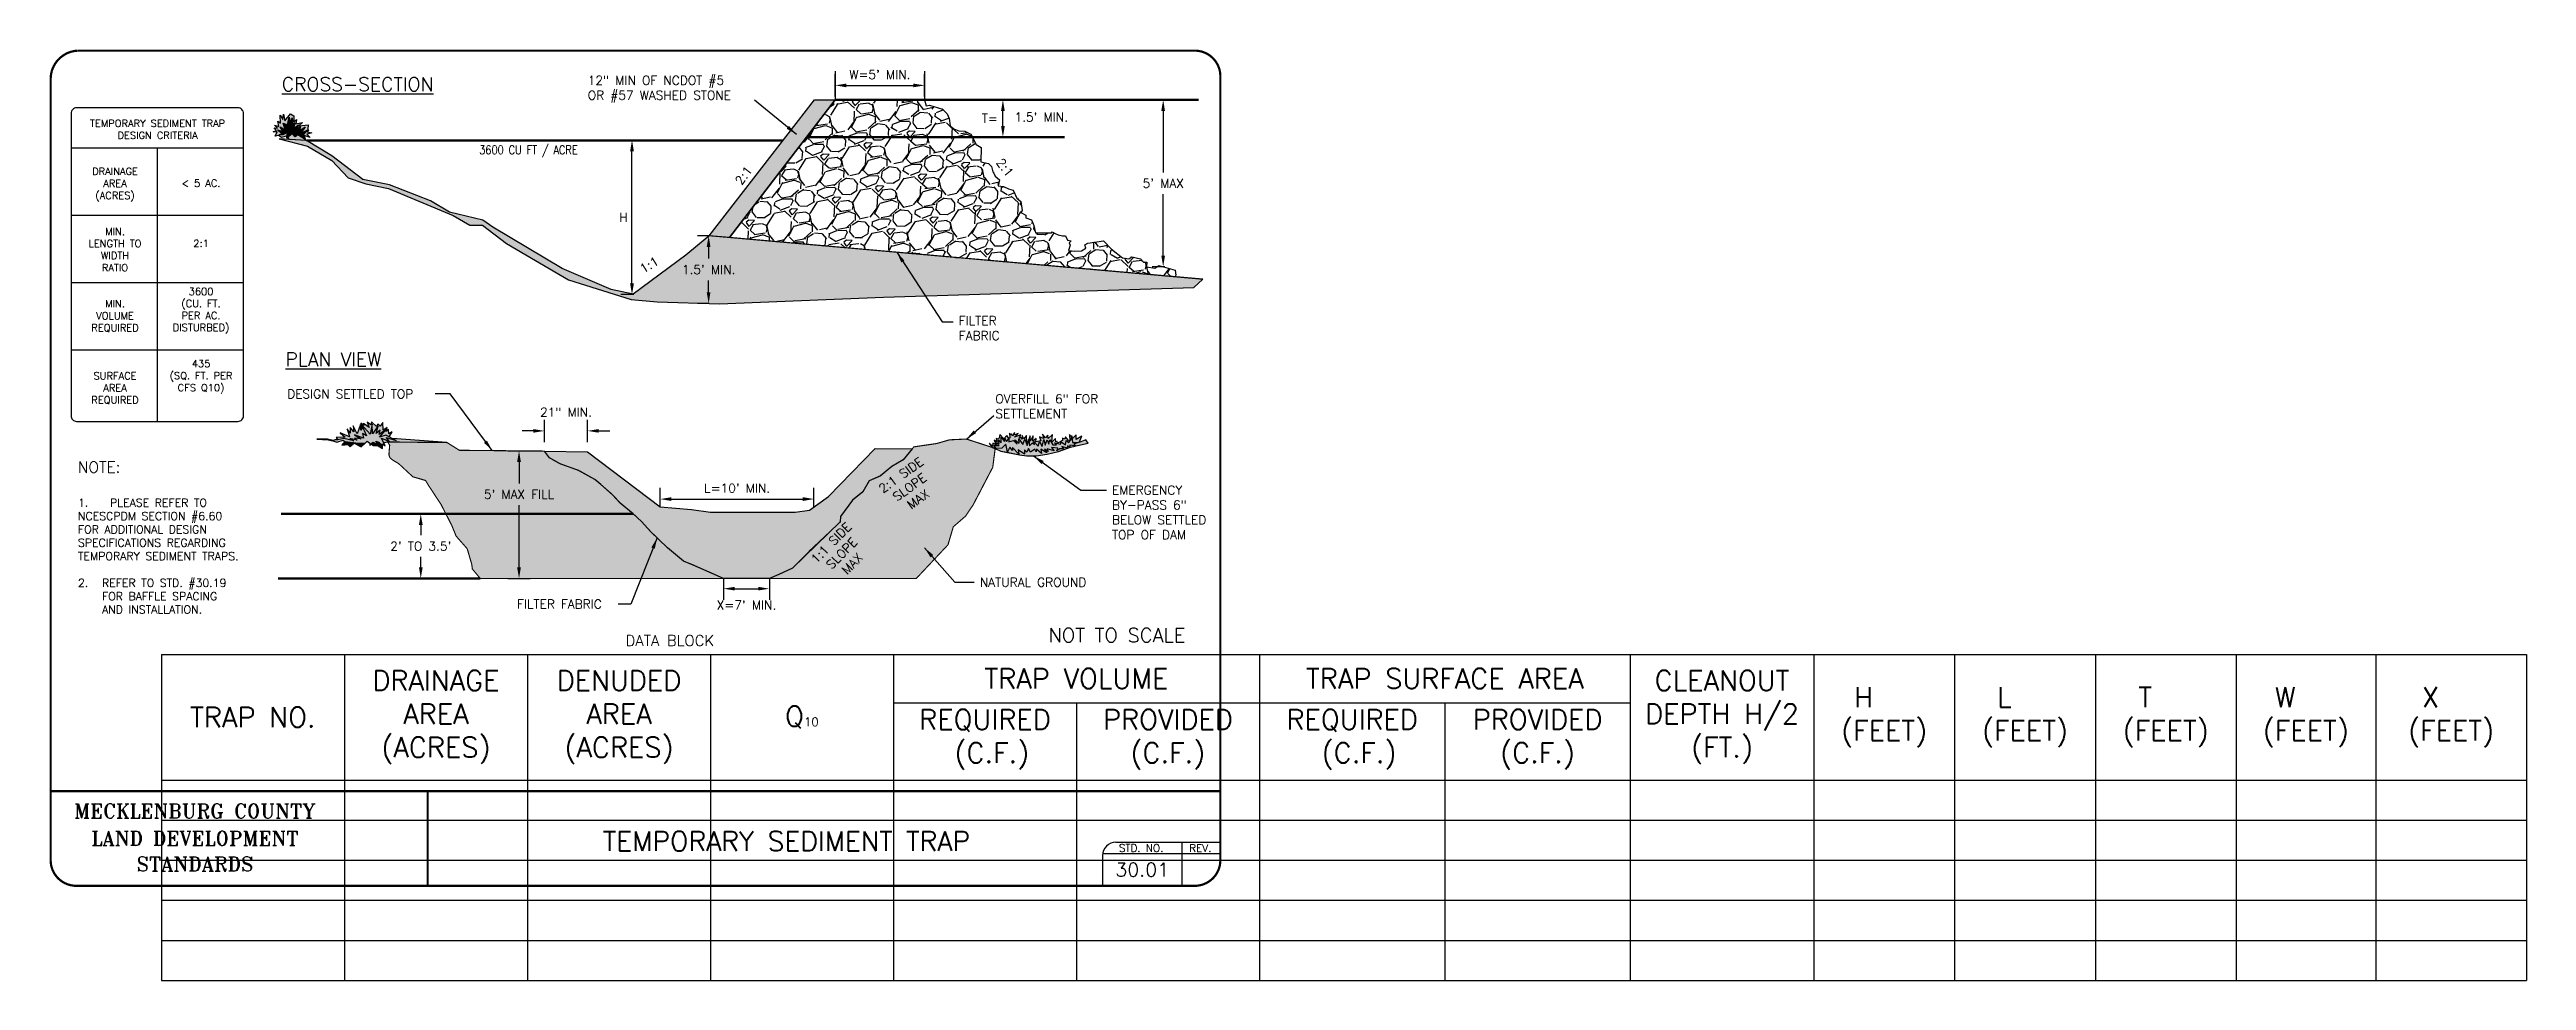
# Model space of a CAD drawing. Header units: feet. Extents: x 0 to 598, y -1 to 8.
# Drawn here: x -0.01 to 22.22, y -0.85 to 7.51 of the extents above; entities outside this region: 3.
import ezdxf
from ezdxf.enums import TextEntityAlignment as Align

# ---------------------------------------------------------------- set-up
doc = ezdxf.new("R2010")
doc.units = ezdxf.units.FT
doc.header["$LTSCALE"] = 0.25
doc.header["$MEASUREMENT"] = 0
doc.linetypes.add('ACAD_ISO02W100', pattern=[15, 12, -3])
doc.layers.get('0').update_dxf_attribs({"linetype": 'CONTINUOUS'})
doc.layers.get('DEFPOINTS').update_dxf_attribs({"linetype": 'CONTINUOUS'})
doc.layers.add('BORDER', color=4, linetype='CONTINUOUS')
doc.layers.add('MECK-DETAIL', color=7, linetype='CONTINUOUS')
doc.styles.add('L80', font='SIMPLEX.shx', dxfattribs={"height": 0.08})
doc.styles.add('ROMANS', font='romans.shx', dxfattribs={"height": 0.1})
doc.styles.add('ROMANT', font='romant')
doc.styles.get("Standard").update_dxf_attribs({"font": 'simplex'})
doc.dimstyles.new('Copy of LAND', dxfattribs={"dimtxt": 0.08, "dimasz": 0.1, "dimexe": 0.1, "dimexo": 0, "dimgap": 0.05, "dimtad": 2, "dimtih": 1, "dimtoh": 1, "dimzin": 0, "dimdsep": 46, "dimtxsty": 'Standard', "dimcen": 0, "dimaunit": 1, "dimadec": 0, "dimazin": 0, "dimtfac": 0.09, "dimtofl": 0, "dimtmove": 0, "dimatfit": 3, "dimfxl": 0, "dimtolj": 1, "dimtzin": 0, "dimarcsym": 0})

msp = doc.modelspace()

# ---------------------------------------------------------------- texts
at = {"color": 1, "insert": (579.306, 7.477), "char_height": 0.1, "width": 0.14777, "attachment_point": 9, "style": 'ROMANS'}
msp.add_mtext('\\A1;', dxfattribs=at)
at = {"insert": (597.998, 6.793), "char_height": 2, "attachment_point": 1, "style": 'ROMANS'}
msp.add_mtext('\\A1;', dxfattribs=at)
at = {"color": 1, "insert": (578.568, 5.802), "char_height": 0.1, "attachment_point": 1, "style": 'ROMANS'}
msp.add_mtext('\\A1;', dxfattribs=at)
at = {"layer": 'MECK-DETAIL', "color": 7}
for s, height, style, p in [('DATA BLOCK', 0.0972, 'L80', (5.16, 2.154)), ('NOT TO SCALE', 0.1275, 'ROMANS', (8.956, 2.187)), ('STD. NO.', 0.068, 'ROMANS', (9.588, 0.305)), ('REV.', 0.068, 'ROMANS', (10.22, 0.304))]:
    msp.add_text(s, height=height, dxfattribs=dict(at, style=style)).set_placement(p)
at = {"layer": 'MECK-DETAIL', "color": 7, "style": 'ROMANS'}
msp.add_text('TEMPORARY SEDIMENT TRAP', height=0.176, dxfattribs=at).set_placement((6.604, 0.401), align=Align.MIDDLE)
msp.add_text('30.01', height=0.1255, dxfattribs=at).set_placement((9.798, 0.145), align=Align.MIDDLE_CENTER)
at = {"layer": 'MECK-DETAIL', "attachment_point": 1, "style": 'ROMANS'}
for s, insert, char_height, width in [('{\\LCROSS-SECTION}', (2.075, 7.26), 0.123, 1.50047), ('12" MIN OF NCDOT #5 OR #57 WASHED STONE', (4.821, 7.273), 0.08, 1.50047), ("1.5' MIN.", (8.651, 6.943), 0.08, 0.66249), ('{\\W0.8;3600 CU FT / ACRE}', (3.847, 6.649), 0.08, 1.50047), ('\\A1;FILTER FABRIC', (8.151, 5.114), 0.08, 0.14777), ('{\\LPLAN VIEW}', (2.108, 4.79), 0.123, 1.50047), ('OVERFILL 6" FOR SETTLEMENT', (8.48, 4.413), 0.08, 1.10861)]:
    msp.add_mtext(s, dxfattribs=dict(at, insert=insert, char_height=char_height, width=width))
at = {"layer": 'MECK-DETAIL', "color": 7, "style": 'ROMANS'}
for s, insert, char_height, width, attachment_point in [('TEMPORARY SEDIMENT TRAP DESIGN CRITERIA', (0.96, 6.88), 0.0648, 1.36697, 2), ('DRAINAGE AREA (ACRES)\\P\\P\\PMIN. \\PLENGTH TO WIDTH \\PRATIO\\P\\P\\PMIN.\\PVOLUME REQUIRED\\P\\P\\P\\PSURFACE\\PAREA\\PREQUIRED', (0.578, 6.448), 0.0648, 0.62331, 2), ('\\P< 5 AC.\\P\\P\\P\\P\\P2:1 \\P\\P\\P\\P3600\\P(CU. FT. \\PPER AC.\\PDISTURBED)\\P\\P\\P435\\P(SQ. FT. PER CFS Q10)', (1.35, 6.45), 0.0648, 0.62331, 2), ('{\\H1.389x;NOTE:  \\P\\P\\pi-0.216,l0.216,t0.216;}1.^IPLEASE REFER TO NCESCPDM SECTION #6.60 FOR ADDITIONAL DESIGN SPECIFICATIONS REGARDING TEMPORARY SEDIMENT TRAPS.\\P\\pi0,l0,tz;\\P\\pi-0.216,l0.216,t0.216;2.^IREFER TO STD. #30.19 FOR BAFFLE SPACING AND INSTALLATION.', (0.245, 3.81), 0.072, 1.57295, 1)]:
    msp.add_mtext(s, dxfattribs=dict(at, insert=insert, char_height=char_height, width=width, attachment_point=attachment_point))
at = {"layer": 'MECK-DETAIL', "char_height": 0.08, "width": 0.1879, "attachment_point": 1, "style": 'ROMANS'}
for s, insert, rotation in [('2:1', (8.545, 6.543), 308.1284), ('2:1', (6.136, 6.334), 53.1121), ('1:1', (5.278, 5.566), 30.9081)]:
    msp.add_mtext(s, dxfattribs=dict(at, insert=insert, rotation=rotation))
at = {"layer": 'MECK-DETAIL', "char_height": 0.08}
for s, insert, attachment_point in [('\\A1;DESIGN SETTLED TOP', (2.123, 4.377), 7), ('\\A1;NATURAL GROUND', (8.34, 2.766), 1), ('FILTER FABRIC', (4.186, 2.49), 7)]:
    msp.add_mtext(s, dxfattribs=dict(at, insert=insert, attachment_point=attachment_point))
at = {"layer": 'MECK-DETAIL', "color": 1, "char_height": 0.08, "width": 0.52656, "attachment_point": 2, "style": 'ROMANS'}
for s, insert, rotation in [('{\\C256;2:1 SIDE SLOPE MAX}', (7.609, 3.721), 35.5659), ('{\\C256;1:1 SIDE SLOPE MAX}', (6.977, 3.108), 45.4254)]:
    msp.add_mtext(s, dxfattribs=dict(at, insert=insert, rotation=rotation))
at = {"layer": 'MECK-DETAIL', "insert": (9.526, 3.593), "char_height": 0.08, "width": 0.9382, "attachment_point": 1}
msp.add_mtext('EMERGENCY BY-PASS 6" BELOW SETTLED TOP OF DAM', dxfattribs=at)

# ---------------------------------------------------------------- blocks, each defined once
blk = doc.blocks.new('*D26')
at = {"layer": 'DEFPOINTS', "color": 0}
for p in [(5.218, 6.696), (5.235, 6.696), (5.235, 5.309)]:
    blk.add_point(p, dxfattribs=at)
at = {"layer": 'MECK-DETAIL', "color": 0, "lineweight": -2}
for p, q in [((5.235, 6.696), (5.118, 6.696)), ((5.218, 5.409), (5.218, 6.596)), ((5.235, 5.309), (5.118, 5.309))]:
    blk.add_line(p, q, dxfattribs=at)
at = {"layer": 'MECK-DETAIL', "color": 0}
for points in [[(5.201, 6.596), (5.235, 6.596), (5.218, 6.696)], [(5.201, 5.409), (5.235, 5.409), (5.218, 5.309)]]:
    blk.add_solid(points, dxfattribs=at)
at = {"layer": 'MECK-DETAIL', "color": 0, "insert": (5.141, 6.002), "char_height": 0.08, "attachment_point": 5}
blk.add_mtext('\\A1;H', dxfattribs=at)
blk = doc.blocks.new('*D27')
at = {"layer": 'DEFPOINTS', "color": 0}
for p in [(9.986, 7.059), (10.002, 7.059), (10.002, 5.559)]:
    blk.add_point(p, dxfattribs=at)
at = {"layer": 'MECK-DETAIL', "color": 0, "lineweight": -2}
for p, q in [((10.002, 7.059), (9.886, 7.059)), ((9.986, 6.959), (9.986, 6.407)), ((9.986, 5.659), (9.986, 6.211)), ((10.002, 5.559), (9.886, 5.559))]:
    blk.add_line(p, q, dxfattribs=at)
at = {"layer": 'MECK-DETAIL', "color": 0}
for points in [[(9.969, 6.959), (10.002, 6.959), (9.986, 7.059)], [(9.969, 5.659), (10.002, 5.659), (9.986, 5.559)]]:
    blk.add_solid(points, dxfattribs=at)
at = {"layer": 'MECK-DETAIL', "color": 0, "insert": (9.986, 6.309), "char_height": 0.08, "attachment_point": 5}
blk.add_mtext("\\A1;5' MAX", dxfattribs=at)
blk = doc.blocks.new('*D28')
at = {"layer": 'DEFPOINTS', "color": 0}
for p in [(8.547, 7.059), (8.564, 7.059), (8.564, 6.723)]:
    blk.add_point(p, dxfattribs=at)
at = {"layer": 'MECK-DETAIL', "color": 0, "lineweight": -2}
for p, q in [((8.564, 7.059), (8.447, 7.059)), ((8.547, 6.823), (8.547, 6.959)), ((8.564, 6.723), (8.447, 6.723))]:
    blk.add_line(p, q, dxfattribs=at)
at = {"layer": 'MECK-DETAIL', "color": 0}
for points in [[(8.531, 6.959), (8.564, 6.959), (8.547, 7.059)], [(8.531, 6.823), (8.564, 6.823), (8.547, 6.723)]]:
    blk.add_solid(points, dxfattribs=at)
at = {"layer": 'MECK-DETAIL', "color": 0, "insert": (8.429, 6.891), "char_height": 0.08, "attachment_point": 5}
blk.add_mtext('\\A1;T=', dxfattribs=at)
blk = doc.blocks.new('*D29')
at = {"layer": 'DEFPOINTS', "color": 0}
for p in [(7.844, 7.188), (7.042, 7.059), (7.844, 7.059)]:
    blk.add_point(p, dxfattribs=at)
at = {"layer": 'MECK-DETAIL', "color": 0, "lineweight": -2}
for p, q in [((7.042, 7.088), (7.042, 7.288)), ((7.142, 7.188), (7.744, 7.188)), ((7.844, 7.088), (7.844, 7.288))]:
    blk.add_line(p, q, dxfattribs=at)
at = {"layer": 'MECK-DETAIL', "color": 0}
for points in [[(7.142, 7.204), (7.142, 7.171), (7.042, 7.188)], [(7.744, 7.204), (7.744, 7.171), (7.844, 7.188)]]:
    blk.add_solid(points, dxfattribs=at)
at = {"layer": 'MECK-DETAIL', "color": 0, "insert": (7.443, 7.285), "char_height": 0.08, "attachment_point": 5}
blk.add_mtext("\\A1;W=5' MIN.", dxfattribs=at)
blk = doc.blocks.new('*D30')
at = {"layer": 'DEFPOINTS', "color": 0}
for p in [(3.059, 3.34), (3.042, 2.76), (3.322, 2.76)]:
    blk.add_point(p, dxfattribs=at)
at = {"layer": 'MECK-DETAIL', "color": 0, "lineweight": -2}
for p, q in [((3.222, 3.34), (3.422, 3.34)), ((3.322, 3.24), (3.322, 3.148)), ((3.322, 2.86), (3.322, 2.953)), ((3.222, 2.76), (3.422, 2.76))]:
    blk.add_line(p, q, dxfattribs=at)
at = {"layer": 'MECK-DETAIL', "color": 0}
for points in [[(3.306, 3.24), (3.339, 3.24), (3.322, 3.34)], [(3.306, 2.86), (3.339, 2.86), (3.322, 2.76)]]:
    blk.add_solid(points, dxfattribs=at)
at = {"layer": 'MECK-DETAIL', "color": 0, "insert": (3.322, 3.05), "char_height": 0.08, "attachment_point": 5}
blk.add_mtext("\\A1;2' TO 3.5'", dxfattribs=at)
blk = doc.blocks.new('*D31')
at = {"layer": 'DEFPOINTS', "color": 0}
for p in [(3.94, 3.906), (3.924, 2.76), (4.204, 2.76)]:
    blk.add_point(p, dxfattribs=at)
at = {"layer": 'MECK-DETAIL', "color": 0, "lineweight": -2}
for p, q in [((4.104, 3.906), (4.304, 3.906)), ((4.204, 3.806), (4.204, 3.613)), ((4.204, 2.86), (4.204, 3.417)), ((4.104, 2.76), (4.304, 2.76))]:
    blk.add_line(p, q, dxfattribs=at)
at = {"layer": 'MECK-DETAIL', "color": 0}
for points in [[(4.187, 3.806), (4.221, 3.806), (4.204, 3.906)], [(4.187, 2.86), (4.221, 2.86), (4.204, 2.76)]]:
    blk.add_solid(points, dxfattribs=at)
at = {"layer": 'MECK-DETAIL', "color": 0, "insert": (4.204, 3.515), "char_height": 0.08, "attachment_point": 5}
blk.add_mtext("\\A1;5' MAX FILL", dxfattribs=at)
blk = doc.blocks.new('*D32')
at = {"layer": 'DEFPOINTS', "color": 0}
for p in [(5.472, 3.403), (6.851, 3.473), (6.851, 3.402)]:
    blk.add_point(p, dxfattribs=at)
at = {"layer": 'MECK-DETAIL', "color": 0, "lineweight": -2}
for p, q in [((5.472, 3.403), (5.472, 3.573)), ((6.851, 3.402), (6.851, 3.573)), ((5.572, 3.473), (6.751, 3.473))]:
    blk.add_line(p, q, dxfattribs=at)
at = {"layer": 'MECK-DETAIL', "color": 0}
for points in [[(5.572, 3.49), (5.572, 3.456), (5.472, 3.473)], [(6.751, 3.49), (6.751, 3.456), (6.851, 3.473)]]:
    blk.add_solid(points, dxfattribs=at)
at = {"layer": 'MECK-DETAIL', "color": 0, "insert": (6.162, 3.571), "char_height": 0.08, "attachment_point": 5}
blk.add_mtext("\\A1;L=10' MIN.", dxfattribs=at)
blk = doc.blocks.new('*D33')
at = {"layer": 'DEFPOINTS', "color": 0}
for p in [(6.04, 2.76), (6.451, 2.76), (6.451, 2.668)]:
    blk.add_point(p, dxfattribs=at)
at = {"layer": 'MECK-DETAIL', "color": 0, "lineweight": -2}
for p, q in [((6.04, 2.76), (6.04, 2.568)), ((6.14, 2.668), (6.351, 2.668)), ((6.451, 2.76), (6.451, 2.568))]:
    blk.add_line(p, q, dxfattribs=at)
at = {"layer": 'MECK-DETAIL', "color": 0}
for points in [[(6.14, 2.685), (6.14, 2.652), (6.04, 2.668)], [(6.351, 2.685), (6.351, 2.652), (6.451, 2.668)]]:
    blk.add_solid(points, dxfattribs=at)
at = {"layer": 'MECK-DETAIL', "color": 0, "insert": (6.246, 2.521), "char_height": 0.08, "attachment_point": 5}
blk.add_mtext("\\A1;X=7' MIN.", dxfattribs=at)
blk = doc.blocks.new('*D34')
at = {"layer": 'DEFPOINTS', "color": 0}
for p in [(4.82, 4.085), (4.432, 3.904), (4.82, 3.898)]:
    blk.add_point(p, dxfattribs=at)
at = {"layer": 'MECK-DETAIL', "color": 0, "lineweight": -2}
for p, q in [((4.332, 4.085), (4.232, 4.085)), ((4.432, 3.985), (4.432, 4.185)), ((4.82, 3.985), (4.82, 4.185)), ((4.92, 4.085), (5.02, 4.085))]:
    blk.add_line(p, q, dxfattribs=at)
at = {"layer": 'MECK-DETAIL', "color": 0}
for points in [[(4.332, 4.102), (4.332, 4.069), (4.432, 4.085)], [(4.92, 4.102), (4.92, 4.069), (4.82, 4.085)]]:
    blk.add_solid(points, dxfattribs=at)
at = {"layer": 'MECK-DETAIL', "color": 0, "insert": (4.626, 4.253), "char_height": 0.08, "attachment_point": 5}
blk.add_mtext('\\A1;21" MIN.', dxfattribs=at)
blk = doc.blocks.new('*D35')
at = {"layer": 'DEFPOINTS', "color": 0}
for p in [(5.91, 5.838), (5.906, 5.229), (5.91, 5.229)]:
    blk.add_point(p, dxfattribs=at)
at = {"layer": 'MECK-DETAIL', "color": 0, "lineweight": -2}
for p, q in [((5.91, 5.838), (5.806, 5.838)), ((5.906, 5.738), (5.906, 5.632)), ((5.906, 5.329), (5.906, 5.436)), ((5.91, 5.229), (5.806, 5.229))]:
    blk.add_line(p, q, dxfattribs=at)
at = {"layer": 'MECK-DETAIL', "color": 0}
for points in [[(5.889, 5.738), (5.922, 5.738), (5.906, 5.838)], [(5.889, 5.329), (5.922, 5.329), (5.906, 5.229)]]:
    blk.add_solid(points, dxfattribs=at)
at = {"layer": 'MECK-DETAIL', "color": 0, "insert": (5.906, 5.534), "char_height": 0.08, "attachment_point": 5}
blk.add_mtext("\\A1;1.5' MIN.", dxfattribs=at)
blk = doc.blocks.new('MECKCOUNTYSEAL2')
at = {"layer": 'BORDER', "color": 7, "const_width": 0.02}
blk.add_lwpolyline([(3.143, 0.85), (3.143, 0)], dxfattribs=at)
at = {"layer": 'BORDER', "color": 7, "style": 'ROMANT'}
for s, height, p in [('MECKLENBURG COUNTY', 0.12871, (1.054, 0.608)), ('LAND DEVELOPMENT', 0.12871, (1.054, 0.362)), ('STANDARDS', 0.1287, (1.054, 0.131))]:
    blk.add_text(s, height=height, dxfattribs=at).set_placement(p, align=Align.CENTER)
blk = doc.blocks.new('*T37')
at = {"layer": 'MECK-DETAIL', "color": 0, "lineweight": -2}
for p, q in [((0, 0), (1.643, 0)), ((0, 0), (0, -0.434)), ((1.643, 0), (3.285, 0)), ((1.643, 0), (1.643, -0.434)), ((3.285, 0), (4.928, 0)), ((3.285, 0), (3.285, -0.434)), ((4.928, 0), (6.57, 0)), ((4.928, 0), (4.928, -0.434)), ((6.57, 0), (8.213, 0)), ((6.57, 0), (6.57, -0.434)), ((8.213, 0), (9.856, 0)), ((9.856, 0), (11.52, 0)), ((9.856, 0), (9.856, -0.434)), ((11.52, 0), (13.184, 0)), ((13.184, 0), (14.832, 0)), ((13.184, 0), (13.184, -0.434)), ((14.832, 0), (16.095, 0)), ((14.832, 0), (14.832, -0.434)), ((16.095, 0), (17.359, 0)), ((16.095, 0), (16.095, -0.434)), ((17.359, 0), (18.622, 0)), ((17.359, 0), (17.359, -0.434)), ((18.622, 0), (19.875, 0)), ((18.622, 0), (18.622, -0.434)), ((19.875, 0), (21.229, 0)), ((19.875, 0), (19.875, -0.434)), ((21.229, 0), (21.229, -0.434)), ((0, -0.434), (0, -1.128)), ((1.643, -0.434), (1.643, -1.128)), ((3.285, -0.434), (3.285, -1.128)), ((4.928, -0.434), (4.928, -1.128)), ((6.57, -0.434), (8.213, -0.434)), ((6.57, -0.434), (6.57, -1.128)), ((8.213, -0.434), (9.856, -0.434)), ((8.213, -0.434), (8.213, -1.128)), ((9.856, -0.434), (11.52, -0.434)), ((9.856, -0.434), (9.856, -1.128)), ((11.52, -0.434), (13.184, -0.434)), ((11.52, -0.434), (11.52, -1.128)), ((13.184, -0.434), (13.184, -1.128)), ((14.832, -0.434), (14.832, -1.128)), ((16.095, -0.434), (16.095, -1.128)), ((17.359, -0.434), (17.359, -1.128)), ((18.622, -0.434), (18.622, -1.128)), ((19.875, -0.434), (19.875, -1.128)), ((21.229, -0.434), (21.229, -1.128)), ((0, -1.128), (1.643, -1.128)), ((0, -1.128), (0, -1.488)), ((1.643, -1.128), (3.285, -1.128)), ((1.643, -1.128), (1.643, -1.488)), ((3.285, -1.128), (4.928, -1.128)), ((3.285, -1.128), (3.285, -1.488)), ((4.928, -1.128), (6.57, -1.128)), ((4.928, -1.128), (4.928, -1.488)), ((6.57, -1.128), (8.213, -1.128)), ((6.57, -1.128), (6.57, -1.488)), ((8.213, -1.128), (9.856, -1.128)), ((8.213, -1.128), (8.213, -1.488)), ((9.856, -1.128), (11.52, -1.128)), ((9.856, -1.128), (9.856, -1.488)), ((11.52, -1.128), (13.184, -1.128)), ((11.52, -1.128), (11.52, -1.488)), ((13.184, -1.128), (14.832, -1.128)), ((13.184, -1.128), (13.184, -1.488)), ((14.832, -1.128), (16.095, -1.128)), ((14.832, -1.128), (14.832, -1.488)), ((16.095, -1.128), (17.359, -1.128)), ((16.095, -1.128), (16.095, -1.488)), ((17.359, -1.128), (18.622, -1.128)), ((17.359, -1.128), (17.359, -1.488)), ((18.622, -1.128), (19.875, -1.128)), ((18.622, -1.128), (18.622, -1.488)), ((19.875, -1.128), (21.229, -1.128)), ((19.875, -1.128), (19.875, -1.488)), ((21.229, -1.128), (21.229, -1.488)), ((0, -1.488), (1.643, -1.488)), ((0, -1.488), (0, -1.848)), ((1.643, -1.488), (3.285, -1.488)), ((1.643, -1.488), (1.643, -1.848)), ((3.285, -1.488), (4.928, -1.488)), ((3.285, -1.488), (3.285, -1.848)), ((4.928, -1.488), (6.57, -1.488)), ((4.928, -1.488), (4.928, -1.848)), ((6.57, -1.488), (8.213, -1.488)), ((6.57, -1.488), (6.57, -1.848)), ((8.213, -1.488), (9.856, -1.488)), ((8.213, -1.488), (8.213, -1.848)), ((9.856, -1.488), (11.52, -1.488)), ((9.856, -1.488), (9.856, -1.848)), ((11.52, -1.488), (13.184, -1.488)), ((11.52, -1.488), (11.52, -1.848)), ((13.184, -1.488), (14.832, -1.488)), ((13.184, -1.488), (13.184, -1.848)), ((14.832, -1.488), (16.095, -1.488)), ((14.832, -1.488), (14.832, -1.848)), ((16.095, -1.488), (17.359, -1.488)), ((16.095, -1.488), (16.095, -1.848)), ((17.359, -1.488), (18.622, -1.488)), ((17.359, -1.488), (17.359, -1.848)), ((18.622, -1.488), (19.875, -1.488)), ((18.622, -1.488), (18.622, -1.848)), ((19.875, -1.488), (21.229, -1.488)), ((19.875, -1.488), (19.875, -1.848)), ((21.229, -1.488), (21.229, -1.848)), ((0, -1.848), (1.643, -1.848)), ((0, -1.848), (0, -2.208)), ((1.643, -1.848), (3.285, -1.848)), ((1.643, -1.848), (1.643, -2.208)), ((3.285, -1.848), (4.928, -1.848)), ((3.285, -1.848), (3.285, -2.208)), ((4.928, -1.848), (6.57, -1.848)), ((4.928, -1.848), (4.928, -2.208)), ((6.57, -1.848), (8.213, -1.848)), ((6.57, -1.848), (6.57, -2.208)), ((8.213, -1.848), (9.856, -1.848)), ((8.213, -1.848), (8.213, -2.208)), ((9.856, -1.848), (11.52, -1.848)), ((9.856, -1.848), (9.856, -2.208)), ((11.52, -1.848), (13.184, -1.848)), ((11.52, -1.848), (11.52, -2.208)), ((13.184, -1.848), (14.832, -1.848)), ((13.184, -1.848), (13.184, -2.208)), ((14.832, -1.848), (16.095, -1.848)), ((14.832, -1.848), (14.832, -2.208)), ((16.095, -1.848), (17.359, -1.848)), ((16.095, -1.848), (16.095, -2.208)), ((17.359, -1.848), (18.622, -1.848)), ((17.359, -1.848), (17.359, -2.208)), ((18.622, -1.848), (19.875, -1.848)), ((18.622, -1.848), (18.622, -2.208)), ((19.875, -1.848), (21.229, -1.848)), ((19.875, -1.848), (19.875, -2.208)), ((21.229, -1.848), (21.229, -2.208)), ((0, -2.208), (1.643, -2.208)), ((0, -2.208), (0, -2.568)), ((1.643, -2.208), (3.285, -2.208)), ((1.643, -2.208), (1.643, -2.568)), ((3.285, -2.208), (4.928, -2.208)), ((3.285, -2.208), (3.285, -2.568)), ((4.928, -2.208), (6.57, -2.208)), ((4.928, -2.208), (4.928, -2.568)), ((6.57, -2.208), (8.213, -2.208)), ((6.57, -2.208), (6.57, -2.568)), ((8.213, -2.208), (9.856, -2.208)), ((8.213, -2.208), (8.213, -2.568)), ((9.856, -2.208), (11.52, -2.208)), ((9.856, -2.208), (9.856, -2.568)), ((11.52, -2.208), (13.184, -2.208)), ((11.52, -2.208), (11.52, -2.568)), ((13.184, -2.208), (14.832, -2.208)), ((13.184, -2.208), (13.184, -2.568)), ((14.832, -2.208), (16.095, -2.208)), ((14.832, -2.208), (14.832, -2.568)), ((16.095, -2.208), (17.359, -2.208)), ((16.095, -2.208), (16.095, -2.568)), ((17.359, -2.208), (18.622, -2.208)), ((17.359, -2.208), (17.359, -2.568)), ((18.622, -2.208), (19.875, -2.208)), ((18.622, -2.208), (18.622, -2.568)), ((19.875, -2.208), (21.229, -2.208)), ((19.875, -2.208), (19.875, -2.568)), ((21.229, -2.208), (21.229, -2.568)), ((0, -2.568), (1.643, -2.568)), ((0, -2.568), (0, -2.928)), ((1.643, -2.568), (3.285, -2.568)), ((1.643, -2.568), (1.643, -2.928)), ((3.285, -2.568), (4.928, -2.568)), ((3.285, -2.568), (3.285, -2.928)), ((4.928, -2.568), (6.57, -2.568)), ((4.928, -2.568), (4.928, -2.928)), ((6.57, -2.568), (8.213, -2.568)), ((6.57, -2.568), (6.57, -2.928)), ((8.213, -2.568), (9.856, -2.568)), ((8.213, -2.568), (8.213, -2.928)), ((9.856, -2.568), (11.52, -2.568)), ((9.856, -2.568), (9.856, -2.928)), ((11.52, -2.568), (13.184, -2.568)), ((11.52, -2.568), (11.52, -2.928)), ((13.184, -2.568), (14.832, -2.568)), ((13.184, -2.568), (13.184, -2.928)), ((14.832, -2.568), (16.095, -2.568)), ((14.832, -2.568), (14.832, -2.928)), ((16.095, -2.568), (17.359, -2.568)), ((16.095, -2.568), (16.095, -2.928)), ((17.359, -2.568), (18.622, -2.568)), ((17.359, -2.568), (17.359, -2.928)), ((18.622, -2.568), (19.875, -2.568)), ((18.622, -2.568), (18.622, -2.928)), ((19.875, -2.568), (21.229, -2.568)), ((19.875, -2.568), (19.875, -2.928)), ((21.229, -2.568), (21.229, -2.928)), ((0, -2.928), (1.643, -2.928)), ((1.643, -2.928), (3.285, -2.928)), ((3.285, -2.928), (4.928, -2.928)), ((4.928, -2.928), (6.57, -2.928)), ((6.57, -2.928), (8.213, -2.928)), ((8.213, -2.928), (9.856, -2.928)), ((9.856, -2.928), (11.52, -2.928)), ((11.52, -2.928), (13.184, -2.928)), ((13.184, -2.928), (14.832, -2.928)), ((14.832, -2.928), (16.095, -2.928)), ((16.095, -2.928), (17.359, -2.928)), ((17.359, -2.928), (18.622, -2.928)), ((18.622, -2.928), (19.875, -2.928)), ((19.875, -2.928), (21.229, -2.928))]:
    blk.add_line(p, q, dxfattribs=at)
at = {"layer": 'MECK-DETAIL', "color": 0, "char_height": 0.18}
for s, insert, width, attachment_point in [('DRAINAGE AREA (ACRES)', (2.464, -0.564), 1.5226, 5), ('DENUDED AREA (ACRES)', (4.107, -0.564), 1.5226, 5), ('TRAP VOLUME', (8.213, -0.217), 3.16521, 5), ('TRAP SURFACE AREA ', (11.52, -0.217), 3.20803, 5), ('CLEANOUT DEPTH H/2 (FT.)', (14.008, -0.564), 1.52793, 5), ('H    (FEET)', (15.463, -0.564), 1.14354, 5), ('L    (FEET)', (16.727, -0.564), 1.14354, 5), ('T    (FEET)', (17.99, -0.564), 1.14354, 5), ('W    (FEET)', (19.248, -0.564), 1.13243, 5), ('X    (FEET)', (20.552, -0.564), 1.23418, 5), ('TRAP NO.', (0.821, -0.564), 1.5226, 5), ('Q{\\H0.432x;10}', (5.749, -0.564), 1.5226, 5), ('REQUIRED   (C.F.)    ', (7.392, -0.494), 1.5226, 2), ('PROVIDED (C.F.)', (9.034, -0.494), 1.5226, 2), ('REQUIRED   (C.F.)    ', (10.688, -0.494), 1.54401, 2), ('PROVIDED (C.F.)', (12.352, -0.494), 1.54401, 2)]:
    blk.add_mtext(s, dxfattribs=dict(at, insert=insert, width=width, attachment_point=attachment_point))

# ---------------------------------------------------------------- dimensions: what is measured, and where the dimension line sits
at = {"layer": 'MECK-DETAIL'}
for base, p1, p2, text, override, picture, middle in [((7.844, 7.188), (7.042, 7.059), (7.844, 7.059), "W=5' MIN.", {"dimpost": "'", "dimtxsty": 'Standard'}, '*D29', (7.443, 7.188)), ((4.82, 4.085), (4.432, 3.904), (4.82, 3.898), '21" MIN.', {"dimgap": 0.12, "dimpost": "'"}, '*D34', (4.626, 4.085)), ((6.851, 3.473), (5.472, 3.403), (6.851, 3.402), "L=10' MIN.", {"dimexe": 0.1, "dimexo": 0, "dimpost": "'", "dimse1": 0, "dimse2": 0}, '*D32', (6.162, 3.473)), ((6.451, 2.668), (6.04, 2.76), (6.451, 2.76), "X=7' MIN.", {"dimgap": 0.1, "dimpost": "'"}, '*D33', (6.246, 2.668))]:
    dim = msp.add_linear_dim(base=base, p1=p1, p2=p2, text=text, dimstyle='Copy of LAND', override=override, dxfattribs=at)
    dim.commit()
    dim.dimension.update_dxf_attribs({"geometry": picture, "text_midpoint": middle, "dimtype": 128})
for p1, p2, text, override, picture, middle in [((8.564, 6.723), (8.564, 7.059), 'T=', {"dimpost": "'"}, '*D28', (8.429, 6.891)), ((10.002, 5.559), (10.002, 7.059), "5' MAX", {"dimtad": 0, "dimpost": "'"}, '*D27', (9.986, 6.309)), ((5.235, 5.309), (5.235, 6.696), 'H', {"dimpost": "'"}, '*D26', (5.141, 6.002))]:
    dim = msp.add_aligned_dim(p1=p1, p2=p2, distance=0.017, text=text, dimstyle='Copy of LAND', override=override, dxfattribs=at)
    dim.commit()
    dim.dimension.update_dxf_attribs({"geometry": picture, "text_midpoint": middle})
dim = msp.add_linear_dim(base=(5.906, 5.229), p1=(5.91, 5.838), p2=(5.91, 5.229), angle=90, text="1.5' MIN.", dimstyle='Copy of LAND', override={"dimtad": 0, "dimpost": "'"}, dxfattribs=at)
dim.commit()
dim.dimension.update_dxf_attribs({"geometry": '*D35', "text_midpoint": (5.906, 5.534)})
for base, p1, p2, text, picture, middle in [((4.204, 2.76), (3.94, 3.906), (3.924, 2.76), "5' MAX FILL", '*D31', (4.204, 3.515)), ((3.322, 2.76), (3.059, 3.34), (3.042, 2.76), "2' TO 3.5'", '*D30', (3.322, 3.05))]:
    dim = msp.add_linear_dim(base=base, p1=p1, p2=p2, angle=90, text=text, dimstyle='Copy of LAND', override={"dimtad": 0, "dimpost": "'"}, dxfattribs=at)
    dim.commit()
    dim.dimension.update_dxf_attribs({"geometry": picture, "text_midpoint": middle, "dimtype": 128})

# ---------------------------------------------------------------- hatches: boundary and pattern name
at = {"layer": 'MECK-DETAIL'}
for color, points in [(9, [(2.225, 6.833), (2.201, 6.792), (2.241, 6.819), (2.236, 6.784), (2.283, 6.816), (2.247, 6.758), (2.308, 6.788), (2.263, 6.738), (2.284, 6.702), (2.218, 6.743), (2.194, 6.727), (2.172, 6.755), (2.129, 6.721), (2.145, 6.701), (2.297, 6.692), (2.288, 6.697), (2.275, 6.737), (2.328, 6.72), (2.299, 6.751), (2.345, 6.761), (2.302, 6.77), (2.314, 6.79), (2.308, 6.796), (2.312, 6.833), (2.229, 6.826), (2.26, 6.855), (2.202, 6.842), (2.206, 6.883), (2.183, 6.859), (2.182, 6.915), (2.153, 6.933), (2.103, 6.871), (2.09, 6.929), (2.083, 6.883), (2.061, 6.92), (2.062, 6.85), (2.038, 6.866), (2.049, 6.818), (2.01, 6.832), (2.037, 6.804), (2.005, 6.806), (2.026, 6.784), (1.998, 6.772), (2.033, 6.771), (2.015, 6.733), (2.046, 6.738), (2.072, 6.72), (2.123, 6.736), (2.126, 6.764), (2.084, 6.744), (2.051, 6.745), (2.075, 6.754), (2.036, 6.79), (2.083, 6.777), (2.06, 6.817), (2.104, 6.79), (2.088, 6.85), (2.127, 6.835), (2.142, 6.903), (2.154, 6.847), (2.169, 6.898), (2.174, 6.834), (2.192, 6.852), (2.18, 6.8)]), (8, [(2.104, 6.79), (2.06, 6.817), (2.083, 6.777), (2.036, 6.79), (2.075, 6.754), (2.051, 6.745), (2.084, 6.744), (2.126, 6.764), (2.12, 6.713), (2.172, 6.755), (2.194, 6.727), (2.218, 6.743), (2.284, 6.702), (2.263, 6.738), (2.308, 6.788), (2.247, 6.758), (2.283, 6.816), (2.236, 6.784), (2.241, 6.819), (2.201, 6.792), (2.225, 6.833), (2.18, 6.8), (2.192, 6.852), (2.174, 6.834), (2.169, 6.898), (2.154, 6.847), (2.142, 6.903), (2.127, 6.835), (2.088, 6.85)]), (9, [(2.888, 3.982), (2.888, 3.972), (2.899, 3.983), (2.938, 3.957), (2.919, 3.992), (2.947, 3.984), (2.977, 3.957), (2.982, 3.968), (3.004, 3.952), (2.97, 4.02), (3.041, 3.989), (3.011, 4.025), (3.101, 3.999), (3.01, 4.046), (2.952, 4.028), (3.013, 4.097), (2.948, 4.054), (2.958, 4.092), (2.923, 4.061), (2.941, 4.13), (2.89, 4.059), (2.887, 4.147), (2.868, 4.056), (2.791, 4.142), (2.836, 4.042), (2.798, 4.061), (2.807, 4.021), (2.728, 4.05), (2.787, 4.014), (2.728, 4.021), (2.751, 4.002), (2.685, 4.016), (2.721, 3.996), (2.632, 4.017), (2.578, 4.005), (2.554, 4.006), (2.536, 4), (2.485, 4.01), (2.415, 4.01), (2.389, 4.01), (2.49, 4.004), (2.532, 3.995), (2.568, 3.984), (2.625, 4.002), (2.641, 3.989), (2.718, 3.98), (2.74, 3.977), (2.822, 3.976), (2.84, 3.992), (2.865, 3.976), (2.865, 3.955)]), (8, [(2.941, 4.13), (2.923, 4.061), (2.958, 4.092), (2.948, 4.054), (3.013, 4.097), (2.952, 4.028), (3.01, 4.046), (3.039, 4.031), (3.065, 4.078), (3.036, 4.06), (3.033, 4.098), (3.01, 4.08), (3.019, 4.117), (2.984, 4.092), (2.981, 4.161), (2.958, 4.129), (2.937, 4.147), (2.924, 4.126), (2.88, 4.166), (2.875, 4.139), (2.84, 4.164), (2.858, 4.115), (2.817, 4.146), (2.807, 4.154), (2.812, 4.134), (2.784, 4.154), (2.793, 4.104), (2.783, 4.093), (2.78, 4.142), (2.75, 4.058), (2.715, 4.131), (2.72, 4.077), (2.689, 4.117), (2.687, 4.065), (2.661, 4.103), (2.683, 4.033), (2.6, 4.069), (2.644, 4.028), (2.562, 4.027), (2.578, 4.005), (2.632, 4.017), (2.721, 3.996), (2.685, 4.016), (2.751, 4.002), (2.728, 4.021), (2.787, 4.014), (2.728, 4.05), (2.807, 4.021), (2.798, 4.061), (2.836, 4.042), (2.791, 4.142), (2.868, 4.056), (2.887, 4.147), (2.89, 4.059)]), (8, [(2.97, 4.02), (2.99, 3.98), (3.025, 3.986), (3.557, 3.981), (3.065, 4.018), (3.101, 3.999), (3.011, 4.025), (3.041, 3.989)]), (9, [(8.69, 4.013), (8.727, 3.964), (8.745, 4.011), (8.764, 3.954), (8.779, 4.001), (8.787, 3.951), (8.814, 3.979), (8.832, 3.964), (8.826, 3.989), (8.865, 3.949), (8.876, 3.989), (8.9, 3.945), (8.916, 4.009), (8.928, 3.957), (8.944, 4.006), (8.958, 3.966), (8.967, 4.006), (8.995, 3.96), (9.027, 3.96), (9.011, 3.979), (9.064, 3.967), (9.069, 3.987), (9.108, 3.961), (9.116, 3.999), (9.139, 3.98), (9.161, 4.011), (9.166, 4.032), (9.169, 4.014), (9.169, 4.014), (9.168, 4.039), (9.153, 4.039), (9.145, 4.052), (9.148, 3.995), (9.137, 3.999), (9.109, 4.033), (9.102, 4.011), (9.082, 4.021), (9.082, 3.999), (9.037, 3.975), (9.034, 3.989), (9.022, 3.986), (9.02, 4.016), (8.99, 3.987), (8.985, 3.991), (8.991, 4.053), (8.952, 4.016), (8.949, 4.046), (8.931, 4.023), (8.904, 4.057), (8.911, 4.016), (8.877, 4.031), (8.889, 3.997), (8.874, 3.992), (8.843, 3.988), (8.846, 4.018), (8.815, 3.993), (8.819, 4.042), (8.791, 3.993), (8.793, 4.042), (8.77, 3.987), (8.762, 3.985), (8.758, 4.045), (8.736, 4.013), (8.719, 4.045), (8.72, 4.01), (8.706, 4.029), (8.694, 4.021), (8.707, 4.051), (8.65, 4.03), (8.683, 4.062), (8.65, 4.05), (8.65, 4.071), (8.634, 4.038), (8.623, 4.059), (8.619, 4.046), (8.606, 4.066), (8.61, 4.023), (8.6, 4.016), (8.581, 4.044), (8.555, 4.015), (8.519, 4.052), (8.515, 4.022), (8.508, 4.01), (8.486, 4.017), (8.496, 3.984), (8.468, 4.001), (8.487, 3.96), (8.456, 3.976), (8.455, 3.948), (8.424, 3.974), (8.451, 3.936), (8.478, 3.928), (8.53, 3.903), (8.585, 3.894), (8.697, 3.871), (8.762, 3.862), (8.846, 3.862), (8.946, 3.877), (9.047, 3.9), (9.154, 3.94), (9.244, 3.961), (9.313, 3.975), (9.292, 4.004), (9.232, 3.981), (9.257, 4.039), (9.205, 4.008), (9.205, 4.051), (9.169, 4.014), (9.173, 3.98), (9.223, 3.98), (9.185, 3.965), (9.197, 3.952), (9.148, 3.958), (9.147, 3.939), (9.126, 3.951), (9.125, 3.93), (9.077, 3.944), (9.091, 3.924), (9.058, 3.924), (9.032, 3.906), (9.041, 3.929), (8.984, 3.935), (9.006, 3.907), (8.945, 3.925), (8.953, 3.899), (8.922, 3.922), (8.941, 3.889), (8.889, 3.921), (8.894, 3.881), (8.85, 3.92), (8.845, 3.898), (8.833, 3.92), (8.795, 3.895), (8.777, 3.927), (8.761, 3.895), (8.74, 3.916), (8.74, 3.877), (8.683, 3.915), (8.689, 3.875), (8.634, 3.935), (8.634, 3.908), (8.61, 3.939), (8.587, 3.897), (8.575, 3.965), (8.538, 3.929), (8.486, 3.928), (8.466, 3.955), (8.513, 3.954), (8.49, 3.979), (8.513, 3.972), (8.508, 4.005), (8.532, 3.979), (8.531, 4.03), (8.561, 3.99), (8.563, 4.022), (8.58, 3.991), (8.6, 4.015), (8.601, 3.986), (8.643, 3.999), (8.675, 3.967), (8.655, 4.006), (8.693, 3.976)]), (8, [(8.643, 3.999), (8.601, 3.986), (8.6, 4.015), (8.58, 3.991), (8.563, 4.022), (8.561, 3.99), (8.531, 4.03), (8.532, 3.979), (8.508, 4.005), (8.513, 3.972), (8.49, 3.979), (8.513, 3.954), (8.466, 3.955), (8.486, 3.928), (8.538, 3.929), (8.575, 3.965), (8.587, 3.897), (8.61, 3.939), (8.634, 3.908), (8.634, 3.935), (8.689, 3.875), (8.683, 3.915), (8.74, 3.877), (8.74, 3.916), (8.761, 3.895), (8.777, 3.927), (8.795, 3.895), (8.833, 3.92), (8.845, 3.898), (8.85, 3.92), (8.894, 3.881), (8.889, 3.921), (8.941, 3.889), (8.922, 3.922), (8.953, 3.899), (8.945, 3.925), (9.006, 3.907), (8.984, 3.935), (9.041, 3.929), (9.032, 3.906), (9.058, 3.924), (9.091, 3.924), (9.077, 3.944), (9.125, 3.93), (9.126, 3.951), (9.147, 3.939), (9.148, 3.958), (9.197, 3.952), (9.185, 3.965), (9.223, 3.98), (9.173, 3.98), (9.166, 4.032), (9.161, 4.011), (9.139, 3.98), (9.116, 3.999), (9.108, 3.961), (9.069, 3.987), (9.064, 3.967), (9.011, 3.979), (9.027, 3.96), (8.995, 3.96), (8.967, 4.006), (8.958, 3.966), (8.944, 4.006), (8.928, 3.957), (8.916, 4.009), (8.9, 3.945), (8.876, 3.989), (8.865, 3.949), (8.826, 3.989), (8.832, 3.964), (8.814, 3.979), (8.787, 3.951), (8.779, 4.001), (8.764, 3.954), (8.745, 4.011), (8.727, 3.964), (8.69, 4.013), (8.693, 3.976), (8.655, 4.006), (8.675, 3.967)]), (8, [(2.725, 3.975), (2.786, 3.941), (2.822, 3.976), (2.74, 3.977), (2.718, 3.98), (2.641, 3.989), (2.615, 3.958), (2.668, 3.963), (2.689, 3.941)]), (8, [(2.899, 3.983), (2.888, 3.972), (2.888, 3.982), (2.875, 3.967), (2.894, 3.953), (2.94, 3.952), (2.98, 3.928), (2.982, 3.968), (2.977, 3.957), (2.947, 3.984), (2.919, 3.992), (2.938, 3.957)])]:
    msp.add_hatch(color=color, dxfattribs=at).paths.add_polyline_path(points)
h = msp.add_hatch(dxfattribs=at)
h.set_pattern_fill('GRAVEL', color=8, scale=0.1, style=0)
h.set_pattern_definition([(228.0128, (-572.789289, -0.37095), (-0.79999982322, -0.90000013416), [0.0134536, -1.3319088]), (184.9697, (-572.798289, -0.38095), (1.200000105152, 0.0999991307), [0.0230868, -2.2855925]), (132.5104, (-572.821289, -0.38295), (0.999999071835, -1.10000086739), [0.0162788, -1.6116032]), (267.2737, (-572.860289, -0.40795), (0.099999601773, 2.000000029497), [0.0210238, -2.0813558]), (292.8337, (-572.861289, -0.42895), (-0.500000990544, 1.199999641178), [0.0206155, -2.0409373]), (357.2737, (-572.853289, -0.44795), (-2.000000029497, 0.099999601773), [0.0210238, -2.0813558]), (37.6942, (-572.832289, -0.44895), (-1.300000734562, -0.999999040516), [0.0278029, -2.7524849]), (72.2553, (-572.810289, -0.43195), (0.70000107627, 2.199999623124), [0.0262488, -2.5986321]), (121.4296, (-572.802289, -0.40695), (-0.800000823418, 1.29999950365), [0.021095, -2.0884073]), (175.2364, (-572.813289, -0.38895), (1.10000009463, -0.09999915327), [0.0240832, -1.1800763]), (222.3974, (-572.837289, -0.38695), (-1.200000735107, -1.099999208201), [0.0311448, -3.0833375]), (138.8141, (-572.761289, -0.40895), (-0.70000029468, 0.59999973133), [0.0106301, -1.0523844]), (171.4692, (-572.769289, -0.40195), (1.29999982848, -0.200000791004), [0.0202237, -2.0021511]), (225, (-572.78929, -0.39895), (-1e-17, -0.100000031), [0.0141421, -0.1272792]), (203.1986, (-572.796289, -0.38695), (0.49999997307, 0.20000013253), [0.0076158, -0.7539615]), (291.8014, (-572.80329, -0.38995), (-0.09999999105, 0.3000000273), [0.0107703, -0.5277462]), (30.9638, (-572.799289, -0.39995), (0.29999980223, 0.20000024835), [0.0174929, -0.5656023]), (161.5651, (-572.78429, -0.39095), (0.2000000435, -0.0999998403), [0.0126491, -0.3035787]), (16.3895, (-572.861289, -0.38995), (1.00000021984, 0.29999927098), [0.01772, -1.7542845]), (70.3462, (-572.844289, -0.38495), (-0.39999952474, -1.10000021356), [0.0148661, -1.4717408]), (293.1986, (-572.784289, -0.37095), (-0.20000013253, 0.49999997307), [0.0152315, -0.7463458]), (343.6105, (-572.778289, -0.38495), (-1.00000021984, 0.29999927098), [0.01772, -1.7542845]), (339.444, (-572.861289, -0.45195), (-0.50000018445, 0.19999959964), [0.017088, -0.8373124]), (294.7751, (-572.845289, -0.45795), (-0.499999218925, 1.10000034218), [0.0143178, -1.4174643]), (66.8014, (-572.783289, -0.47095), (0.20000013253, 0.49999997307), [0.0152315, -0.7463458]), (17.354, (-572.777289, -0.45695), (-1.30000020191, -0.399999450226), [0.0167631, -1.6595424]), (69.444, (-572.832289, -0.47095), (-0.19999959964, -0.50000018445), [0.008544, -0.8458564]), (101.3099, (-572.78929, -0.47095), (-0.0999997632, 0.4000000752), [0.005099, -0.5048029]), (165.9638, (-572.79029, -0.46595), (0.3000000546, -0.0999998057), [0.0206155, -0.391695]), (186.009, (-572.810289, -0.46095), (0.99999997509, 0.09999993175), [0.019105, -1.8913923]), (303.6901, (-572.79929, -0.40895), (-0.1000001335, 0.1999999558), [0.0144222, -0.3461329]), (353.1572, (-572.791289, -0.42095), (1.699999936548, -0.200000799792), [0.0251794, -2.4927563]), (60.9454, (-572.766289, -0.42395), (-0.40000000272, -0.70000003846), [0.0102956, -1.0192674]), (90, (-572.76129, -0.41495), (-0.1, 0.1), [0.006, -0.094]), (120.2564, (-572.812289, -0.45795), (0.39999948868, -0.700000245585), [0.0138924, -1.375352]), (48.0128, (-572.819289, -0.44595), (0.79999982322, 0.90000013416), [0.0269072, -1.3184552]), (0, (-572.80129, -0.42595), (0.1, 0.1), [0.026, -0.074]), (325.3048, (-572.775289, -0.42595), (-0.9999994259, 0.70000086096), [0.0158114, -1.5653274]), (254.0546, (-572.762289, -0.43495), (-0.09999998893, -0.40000001267), [0.0145602, -0.7134508]), (207.646, (-572.766289, -0.44895), (-1.899999580718, -1.000000771317), [0.0237065, -2.3469474]), (175.4261, (-572.787289, -0.45995), (-1.30000005583, 0.099999480116), [0.0250799, -2.4829074])])
h.paths.add_polyline_path([(7.042, 7.059), (6.856, 7.059), (5.91, 5.838), (6.094, 5.822)])
h = msp.add_hatch(dxfattribs=at)
h.set_pattern_fill('GRAVEL', color=8, scale=0.4, angle=15, style=0)
h.set_pattern_definition([(243.0128, (-572.68663, -0.01004), (-2.1592132598, -4.3055542543), [0.0538144, -5.3276352]), (199.9697, (-572.71105, -0.057994), (4.5329176544, 1.62869849715), [0.0923472, -9.14237]), (147.5104, (-572.797845, -0.089533), (5.0025044154, -3.2148017675), [0.0651152, -6.4464128]), (282.2737, (-572.922648, -0.226501), (-1.6841835995, 7.83093393005), [0.0840952, -8.3254232]), (307.8337, (-572.90477, -0.308674), (-3.17418652476, 4.1188034641), [0.082462, -8.1637492]), (12.2737, (-572.85419, -0.373803), (-7.83093393005, -1.6841835995), [0.0840952, -8.3254232]), (52.6942, (-572.772018, -0.355925), (-3.98754194775, -5.209559393), [0.1112116, -11.0099396]), (87.2553, (-572.704616, -0.267466), (0.42698926527, 9.22484025573), [0.1049952, -10.3945284]), (136.4296, (-572.699588, -0.162592), (-4.43682434624, 4.19459058216), [0.08438, -8.3536292]), (190.2364, (-572.760724, -0.104433), (4.3536007427, 0.7524368374), [0.0963328, -4.7203052]), (237.3974, (-572.855523, -0.121552), (-3.4976438277, -5.49240275393), [0.1245792, -12.33335]), (153.8141, (-572.539106, -0.127873), (-3.3257588823, 1.5935273137), [0.0425204, -4.2095376]), (186.4692, (-572.577262, -0.10911), (5.229869689, 0.5731151397), [0.0808948, -8.0086044]), (240, (-572.65764, -0.11822), (0.10352765, -0.38637045), [0.0565684, -0.5091168]), (218.1986, (-572.69711, -0.079106), (1.724796175, 1.2903792354), [0.0304632, -3.015846]), (306.8014, (-572.72105, -0.097944), (-0.696953178, 1.055583488), [0.0430812, -2.1109848]), (45.9638, (-572.695244, -0.13244), (0.952054734, 1.08332427), [0.0699716, -2.2624092]), (176.5651, (-572.6466, -0.08214), (0.876268282, -0.179314432), [0.0505964, -1.2143148]), (31.3895, (-572.945146, -0.15799), (3.5531220552, 2.1943845828), [0.07088, -7.017138]), (85.3462, (-572.88464, -0.121072), (-0.4066754662, -4.664184441), [0.0594644, -5.8869632]), (308.1986, (-572.66731, -0.004863), (-1.2903792354, 1.724796175), [0.060926, -2.9853832]), (358.6105, (-572.629635, -0.052744), (-4.17428625395, 0.1238317668), [0.07088, -7.017138]), (354.444, (-572.88096, -0.39754), (-2.138907187, 0.255100833), [0.068352, -3.3492496]), (309.7751, (-572.812928, -0.404157), (-3.0706527874, 3.7324376762), [0.0572712, -5.6698572]), (81.8014, (-572.55992, -0.3902), (0.2551031108, 2.138906922), [0.060926, -2.9853832]), (32.354, (-572.551232, -0.329895), (-4.6087051738, -2.8913384415), [0.0670524, -6.6381696]), (84.444, (-572.74924, -0.440927), (-0.255100833, -2.138907187), [0.034176, -3.3834256]), (116.3099, (-572.5831, -0.39641), (-0.800479966, 1.44195424), [0.020396, -2.0192116]), (180.9638, (-572.59214, -0.37813), (1.26263862, -0.07578667), [0.082462, -1.56678]), (201.009, (-572.674593, -0.379514), (3.7601756615, 1.4216462214), [0.07642, -7.5655692]), (318.6901, (-572.68593, -0.16721), (-0.593426036, 0.669212734), [0.0576888, -1.3845316]), (8.1572, (-572.642594, -0.205295), (6.7753514377, 0.9872256898), [0.1007176, -9.9710252]), (75.9454, (-572.542895, -0.191005), (-0.8207879665, -3.1187029372), [0.0411824, -4.0770696]), (105, (-572.5329, -0.15105), (-0.48989795, 0.2828427), [0.024, -0.376]), (135.2564, (-572.685426, -0.369993), (2.270172927, -2.2904833197), [0.0555696, -5.501408]), (63.0128, (-572.724895, -0.330876), (2.1592132598, 4.3055542543), [0.1076288, -5.2738208]), (15, (-572.67605, -0.23497), (0.2828427, 0.48989795), [0.104, -0.296]), (340.3048, (-572.575598, -0.20805), (-4.5883953046, 1.669320054), [0.0632456, -6.2613096]), (269.0546, (-572.51605, -0.229364), (0.0277401975, -1.6490089776), [0.0582408, -2.8538032]), (222.646, (-572.517013, -0.287597), (-6.3057576809, -5.830730594), [0.094826, -9.3877896]), (190.4261, (-572.586763, -0.351839), (-5.12634159224, -0.9594907705), [0.1003196, -9.9316296])])
h.paths.add_polyline_path([(10.094, 5.469), (10.094, 5.473), (10.098, 5.485), (10.094, 5.528), (9.946, 5.57), (9.912, 5.548), (9.835, 5.558), (9.839, 5.599), (9.809, 5.601), (9.782, 5.631), (9.704, 5.649), (9.677, 5.631), (9.621, 5.639), (9.523, 5.718), (9.45, 5.793), (9.309, 5.771), (9.282, 5.756), (9.292, 5.726), (9.254, 5.703), (9.189, 5.698), (9.136, 5.705), (9.151, 5.753), (9.141, 5.773), (9.161, 5.791), (9.126, 5.798), (9.108, 5.836), (9.083, 5.836), (9.043, 5.846), (9.015, 5.858), (8.99, 5.872), (8.982, 5.864), (8.922, 5.864), (8.839, 5.865), (8.826, 5.931), (8.803, 5.982), (8.753, 5.999), (8.753, 6.022), (8.708, 6.045), (8.721, 6.065), (8.708, 6.146), (8.673, 6.176), (8.639, 6.246), (8.598, 6.259), (8.554, 6.279), (8.505, 6.287), (8.517, 6.339), (8.477, 6.373), (8.466, 6.399), (8.457, 6.413), (8.445, 6.459), (8.417, 6.487), (8.348, 6.501), (8.351, 6.63), (8.308, 6.658), (8.26, 6.75), (8.206, 6.778), (8.151, 6.779), (8.108, 6.798), (8.074, 6.824), (8.066, 6.892), (8.046, 6.933), (8.006, 6.975), (7.889, 7.009), (7.857, 7.004), (7.844, 7.059), (7.042, 7.059), (6.094, 5.822)])
h = msp.add_hatch(color=8, dxfattribs=at)
h.set_gradient(color1=(128, 128, 128), color2=(255, 255, 250), rotation=270, tint=1)
h.paths.add_polyline_path([(6.004, 5.225), (7.475, 5.285), (10.262, 5.373), (10.343, 5.447), (5.91, 5.838), (5.701, 5.663), (5.228, 5.312), (5.032, 5.355), (4.592, 5.545), (3.968, 5.914), (3.879, 5.979), (3.581, 6.05), (3.409, 6.152), (3.04, 6.294), (2.802, 6.342), (2.523, 6.556), (2.297, 6.692), (2.051, 6.707), (2.304, 6.642), (2.524, 6.514), (2.669, 6.358), (2.83, 6.305), (3.033, 6.262), (3.613, 6.02), (3.763, 5.934), (3.876, 5.934), (4.091, 5.768), (4.649, 5.441), (5.212, 5.264), (5.444, 5.245)])
h = msp.add_hatch(color=8, dxfattribs=at)
h.set_gradient(color1=(128, 128, 128), color2=(255, 255, 250), rotation=270, tint=1)
h.paths.add_polyline_path([(3.025, 3.986), (3.043, 3.957), (3.036, 3.871), (3.046, 3.843), (3.069, 3.824), (3.123, 3.792), (3.251, 3.673), (3.365, 3.64), (3.392, 3.595), (3.504, 3.425), (3.601, 3.235), (3.639, 3.141), (3.739, 3.027), (3.78, 2.886), (3.785, 2.845), (3.856, 2.76), (7.77, 2.76), (8.054, 3.062), (8.102, 3.224), (8.212, 3.32), (8.279, 3.419), (8.456, 3.758), (8.478, 3.928), (8.22, 4.012), (8.068, 4.005), (7.954, 3.972), (7.748, 3.942), (7.652, 3.825), (7.549, 3.766), (7.449, 3.681), (7.346, 3.637), (7.29, 3.537), (7.198, 3.463), (7.091, 3.316), (7.088, 3.268), (6.822, 3.018), (6.659, 2.853), (6.536, 2.796), (6.451, 2.76), (6.04, 2.76), (5.756, 2.885), (5.679, 2.916), (5.537, 3.035), (5.387, 3.18), (5.304, 3.271), (5.23, 3.34), (5.113, 3.437), (5.044, 3.512), (4.939, 3.604), (4.884, 3.65), (4.739, 3.731), (4.574, 3.789), (4.479, 3.842), (4.432, 3.904), (3.669, 3.911), (3.557, 3.981)])
h = msp.add_hatch(dxfattribs=at)
h.set_pattern_fill('GRAVEL', color=8, scale=0.1, angle=15, style=0)
h.set_pattern_definition([(243.0128, (-572.817624, -0.3557224), (-0.539803314955, -1.07638856358), [0.0134536, -1.3319088]), (199.9697, (-572.8237295, -0.367711), (1.133229413597, 0.40717462429), [0.0230868, -2.2855925]), (147.5104, (-572.845428, -0.375596), (1.25062610386, -0.803700441874), [0.0162788, -1.6116032]), (282.2737, (-572.876629, -0.409838), (-0.42104589987, 1.95773348251), [0.0210238, -2.0813558]), (307.8337, (-572.8721595, -0.430381), (-0.79354663119, 1.02970086603), [0.0206155, -2.0409373]), (12.2737, (-572.8595146, -0.446663), (-1.95773348251, -0.42104589987), [0.0210238, -2.0813558]), (52.6942, (-572.8389713, -0.442194), (-0.996885486938, -1.30238984825), [0.0278029, -2.7524849]), (87.2553, (-572.822121, -0.420079), (0.106747316317, 2.306210063933), [0.0262488, -2.5986321]), (136.4296, (-572.820864, -0.3938604), (-1.10920608656, 1.04864764554), [0.021095, -2.0884073]), (190.2364, (-572.836148, -0.379321), (1.08840018568, 0.18810920936), [0.0240832, -1.1800763]), (237.3974, (-572.8598477, -0.3836006), (-0.874410956926, -1.373100688482), [0.0311448, -3.0833375]), (153.8141, (-572.780743, -0.385181), (-0.83143972057, 0.39838182842), [0.0106301, -1.0523844]), (186.4692, (-572.7902825, -0.3804897), (1.30746742225, 0.14327878493), [0.0202237, -2.0021511]), (240, (-572.81038, -0.38277), (0.0258819125, -0.0965926125), [0.0141421, -0.1272792]), (218.1986, (-572.820245, -0.372989), (0.4311990438, 0.32259480885), [0.0076158, -0.7539615]), (306.8014, (-572.82623, -0.377698), (-0.1742382946, 0.26389587206), [0.0107703, -0.5277462]), (45.9638, (-572.819778, -0.386322), (0.23801368356, 0.2708310675), [0.0174929, -0.5656023]), (176.5651, (-572.807618, -0.373747), (0.2190670704, -0.0448286081), [0.0126491, -0.3035787]), (31.3895, (-572.8822535, -0.39271), (0.88828051379, 0.54859614571), [0.01772, -1.7542845]), (85.3462, (-572.867127, -0.3834804), (-0.10166886656, -1.166046110236), [0.0148661, -1.4717408]), (308.1986, (-572.812795, -0.354428), (-0.32259480885, 0.4311990438), [0.0152315, -0.7463458]), (358.6105, (-572.8033757, -0.3663984), (-1.043571563486, 0.03095794171), [0.01772, -1.7542845]), (354.444, (-572.866207, -0.452597), (-0.53472679671, 0.06377520825), [0.017088, -0.8373124]), (309.7751, (-572.849199, -0.454252), (-0.76766319686, 0.93310941905), [0.0143178, -1.4174643]), (81.8014, (-572.785947, -0.450762), (0.0637757777, 0.53472673045), [0.0152315, -0.7463458]), (32.354, (-572.783775, -0.435686), (-1.152176293457, -0.722834610366), [0.0167631, -1.6595424]), (84.444, (-572.833277, -0.463444), (-0.06377520825, -0.53472679671), [0.008544, -0.8458564]), (116.3099, (-572.791742, -0.452315), (-0.2001199914, 0.36048855995), [0.005099, -0.5048029]), (180.9638, (-572.794002, -0.447744), (0.3156596549, -0.0189466673), [0.0206155, -0.391695]), (201.009, (-572.814615, -0.448091), (0.940043915383, 0.35541155536), [0.019105, -1.8913923]), (318.6901, (-572.817448, -0.395016), (-0.1483565091, 0.1673031835), [0.0144222, -0.3461329]), (8.1572, (-572.8066153, -0.4045364), (1.693837859423, 0.246806422454), [0.0251794, -2.4927563]), (75.9454, (-572.781691, -0.400964), (-0.20519699162, -0.7796757343), [0.0102956, -1.0192674]), (105, (-572.77919, -0.39098), (-0.122474487, 0.070710678), [0.006, -0.094]), (135.2564, (-572.8173234, -0.445711), (0.56754323175, -0.57262082992), [0.0138924, -1.375352]), (63.0128, (-572.827191, -0.4359314), (0.539803314955, 1.07638856358), [0.0269072, -1.3184552]), (15, (-572.81498, -0.41195), (0.070710678, 0.122474487), [0.026, -0.074]), (340.3048, (-572.7898664, -0.405225), (-1.147098826154, 0.41733001351), [0.0158114, -1.5653274]), (269.0546, (-572.77498, -0.410554), (0.00693504938, -0.4122522444), [0.0145602, -0.7134508]), (222.646, (-572.77522, -0.425112), (-1.57643942022, -1.4576826485), [0.0237065, -2.3469474]), (190.4261, (-572.7926576, -0.441172), (-1.28158539806, -0.239872692624), [0.0250799, -2.4829074])])
h.paths.add_polyline_path([(5.922, 3.356), (5.752, 3.378), (5.472, 3.403), (4.82, 3.898), (4.432, 3.904), (4.479, 3.842), (4.574, 3.789), (4.739, 3.731), (4.884, 3.65), (4.939, 3.604), (5.044, 3.512), (5.113, 3.437), (5.23, 3.34), (5.304, 3.271), (5.387, 3.18), (5.537, 3.035), (5.679, 2.916), (5.756, 2.885), (6.04, 2.76), (6.451, 2.76), (6.536, 2.796), (6.659, 2.853), (6.822, 3.018), (7.088, 3.268), (7.091, 3.316), (7.198, 3.463), (7.29, 3.537), (7.346, 3.637), (7.449, 3.681), (7.549, 3.766), (7.652, 3.825), (7.732, 3.923), (7.4, 3.928), (6.981, 3.495), (6.81, 3.373), (6.684, 3.354), (6.384, 3.354)])

# ---------------------------------------------------------------- linework, layer by layer
msp.add_line((0.183, 6.627), (1.731, 6.627), dxfattribs=at)
at = {"layer": 'MECK-DETAIL', "color": 7}
for p, q in [((9.442, 0.289), (10.499, 0.289)), ((9.442, 0.271), (9.442, 0)), ((9.562, 0.391), (10.504, 0.391)), ((10.153, 0.391), (10.153, 0))]:
    msp.add_line(p, q, dxfattribs=at)
at = {"layer": 'MECK-DETAIL', "color": 7, "const_width": 0.02}
msp.add_lwpolyline([(0.244, 7.5), (10.269, 7.5, -0.414215), (10.499, 7.27), (10.499, 0.23, -0.414214), (10.269, 0), (0.23, 0, -0.414214), (0, 0.23), (0, 7.245, -0.401569), (0.244, 7.5, -0.650938)], format="xyb", dxfattribs=at)
at = {"layer": 'MECK-DETAIL'}
for points in [[(7.042, 7.317), (7.042, 7.059)], [(7.844, 7.317), (7.844, 7.059)], [(0.957, 6.627), (0.957, 4.171)], [(0.183, 6.023), (1.731, 6.023)], [(0.183, 5.419), (1.731, 5.419)], [(0.183, 4.814), (1.731, 4.814)]]:
    msp.add_lwpolyline(points, dxfattribs=at)
msp.add_lwpolyline([(0.183, 6.627), (1.731, 6.627), (1.731, 6.936, 0.414214), (1.681, 6.986), (0.233, 6.986, 0.414214), (0.183, 6.936)], format="xyb", close=True, dxfattribs=at)
at = {"layer": 'MECK-DETAIL', "color": 8}
for points in [[(2.123, 6.736), (2.072, 6.72), (2.046, 6.738), (2.015, 6.733), (2.033, 6.771), (1.998, 6.772), (2.026, 6.784), (2.005, 6.806), (2.037, 6.804), (2.01, 6.832), (2.049, 6.818), (2.038, 6.866), (2.062, 6.85), (2.061, 6.92), (2.083, 6.883), (2.09, 6.929), (2.103, 6.871), (2.153, 6.933), (2.182, 6.915), (2.183, 6.859), (2.206, 6.883), (2.202, 6.842), (2.26, 6.855), (2.229, 6.826), (2.312, 6.833), (2.308, 6.796), (2.314, 6.79), (2.302, 6.77), (2.345, 6.761), (2.299, 6.751), (2.328, 6.72), (2.275, 6.737), (2.288, 6.697), (2.297, 6.692), (2.145, 6.701), (2.129, 6.721)], [(3.039, 4.031), (3.065, 4.078), (3.036, 4.06), (3.033, 4.098), (3.01, 4.08), (3.019, 4.117), (2.984, 4.092), (2.981, 4.161), (2.958, 4.129), (2.937, 4.147), (2.924, 4.126), (2.88, 4.166), (2.875, 4.139), (2.84, 4.164), (2.858, 4.115), (2.817, 4.146), (2.807, 4.154), (2.812, 4.134), (2.784, 4.154), (2.793, 4.104), (2.783, 4.093), (2.78, 4.142), (2.75, 4.058), (2.715, 4.131), (2.72, 4.077), (2.689, 4.117), (2.687, 4.065), (2.661, 4.103), (2.683, 4.033), (2.6, 4.069), (2.644, 4.028), (2.562, 4.027), (2.578, 4.005)], [(2.99, 3.98), (3.025, 3.986), (3.557, 3.981), (3.065, 4.018)], [(8.478, 3.928), (8.53, 3.903), (8.585, 3.894), (8.697, 3.871), (8.762, 3.862), (8.846, 3.862), (8.946, 3.877), (9.047, 3.9), (9.154, 3.94), (9.244, 3.961), (9.313, 3.975), (9.292, 4.004), (9.232, 3.981), (9.257, 4.039), (9.205, 4.008), (9.205, 4.051), (9.169, 4.014), (9.168, 4.039), (9.153, 4.039), (9.145, 4.052), (9.148, 3.995), (9.137, 3.999), (9.109, 4.033), (9.102, 4.011), (9.082, 4.021), (9.082, 3.999), (9.037, 3.975), (9.034, 3.989), (9.022, 3.986), (9.02, 4.016), (8.99, 3.987), (8.985, 3.991), (8.991, 4.053), (8.952, 4.016), (8.949, 4.046), (8.931, 4.023), (8.904, 4.057), (8.911, 4.016), (8.877, 4.031), (8.889, 3.997), (8.874, 3.992), (8.843, 3.988), (8.846, 4.018), (8.815, 3.993), (8.819, 4.042), (8.791, 3.993), (8.793, 4.042), (8.77, 3.987), (8.762, 3.985), (8.758, 4.045), (8.736, 4.013), (8.719, 4.045), (8.72, 4.01), (8.706, 4.029), (8.694, 4.021), (8.707, 4.051), (8.65, 4.03), (8.683, 4.062), (8.65, 4.05), (8.65, 4.071), (8.634, 4.038), (8.623, 4.059), (8.619, 4.046), (8.606, 4.066), (8.61, 4.023), (8.6, 4.016), (8.581, 4.044), (8.581, 4.044), (8.555, 4.015), (8.519, 4.052), (8.515, 4.022), (8.508, 4.01), (8.486, 4.017), (8.496, 3.984), (8.468, 4.001), (8.487, 3.96), (8.456, 3.976), (8.455, 3.948), (8.424, 3.974), (8.451, 3.936), (8.478, 3.928), (8.53, 3.903), (8.697, 3.871), (8.762, 3.862), (8.846, 3.862), (8.946, 3.877), (9.047, 3.9), (9.154, 3.94), (9.244, 3.961), (9.244, 3.961)], [(2.641, 3.989), (2.615, 3.958), (2.668, 3.963), (2.689, 3.941), (2.725, 3.975), (2.786, 3.941), (2.822, 3.976)], [(2.875, 3.967), (2.894, 3.953), (2.94, 3.952), (2.98, 3.928), (2.982, 3.968)]]:
    msp.add_lwpolyline(points, dxfattribs=at)
for points in [[(2.172, 6.755), (2.12, 6.713), (2.126, 6.764), (2.084, 6.744), (2.051, 6.745), (2.075, 6.754), (2.036, 6.79), (2.083, 6.777), (2.06, 6.817), (2.104, 6.79), (2.088, 6.85), (2.127, 6.835), (2.142, 6.903), (2.154, 6.847), (2.169, 6.898), (2.174, 6.834), (2.192, 6.852), (2.18, 6.8), (2.225, 6.833), (2.201, 6.792), (2.241, 6.819), (2.236, 6.784), (2.283, 6.816), (2.247, 6.758), (2.308, 6.788), (2.263, 6.738), (2.284, 6.702), (2.218, 6.743), (2.194, 6.727)], [(3.101, 3.999), (3.01, 4.046), (2.952, 4.028), (3.013, 4.097), (2.948, 4.054), (2.958, 4.092), (2.923, 4.061), (2.941, 4.13), (2.89, 4.059), (2.887, 4.147), (2.868, 4.056), (2.791, 4.142), (2.836, 4.042), (2.798, 4.061), (2.807, 4.021), (2.728, 4.05), (2.787, 4.014), (2.728, 4.021), (2.751, 4.002), (2.685, 4.016), (2.721, 3.996), (2.632, 4.017), (2.578, 4.005), (2.554, 4.006), (2.536, 4), (2.485, 4.01), (2.415, 4.01), (2.389, 4.01), (2.49, 4.004), (2.532, 3.995), (2.568, 3.984), (2.625, 4.002), (2.641, 3.989), (2.718, 3.98), (2.74, 3.977), (2.822, 3.976), (2.84, 3.992), (2.865, 3.976), (2.865, 3.955), (2.888, 3.982), (2.888, 3.972), (2.899, 3.983), (2.938, 3.957), (2.919, 3.992), (2.947, 3.984), (2.977, 3.957), (2.982, 3.968), (3.004, 3.952), (2.97, 4.02), (3.041, 3.989), (3.011, 4.025)], [(8.486, 3.928), (8.466, 3.955), (8.513, 3.954), (8.49, 3.979), (8.513, 3.972), (8.508, 4.005), (8.532, 3.979), (8.531, 4.03), (8.561, 3.99), (8.563, 4.022), (8.58, 3.991), (8.6, 4.015), (8.601, 3.986), (8.643, 3.999), (8.675, 3.967), (8.655, 4.006), (8.693, 3.976), (8.69, 4.013), (8.727, 3.964), (8.745, 4.011), (8.764, 3.954), (8.779, 4.001), (8.787, 3.951), (8.814, 3.979), (8.832, 3.964), (8.826, 3.989), (8.865, 3.949), (8.876, 3.989), (8.9, 3.945), (8.916, 4.009), (8.928, 3.957), (8.944, 4.006), (8.958, 3.966), (8.967, 4.006), (8.995, 3.96), (9.027, 3.96), (9.011, 3.979), (9.064, 3.967), (9.069, 3.987), (9.108, 3.961), (9.116, 3.999), (9.139, 3.98), (9.161, 4.011), (9.166, 4.032), (9.173, 3.98), (9.223, 3.98), (9.185, 3.965), (9.197, 3.952), (9.148, 3.958), (9.147, 3.939), (9.126, 3.951), (9.125, 3.93), (9.077, 3.944), (9.091, 3.924), (9.058, 3.924), (9.032, 3.906), (9.041, 3.929), (8.984, 3.935), (9.006, 3.907), (8.945, 3.925), (8.953, 3.899), (8.922, 3.922), (8.941, 3.889), (8.889, 3.921), (8.894, 3.881), (8.85, 3.92), (8.845, 3.898), (8.833, 3.92), (8.795, 3.895), (8.777, 3.927), (8.761, 3.895), (8.74, 3.916), (8.74, 3.877), (8.683, 3.915), (8.689, 3.875), (8.634, 3.935), (8.634, 3.908), (8.61, 3.939), (8.587, 3.897), (8.575, 3.965), (8.538, 3.929)]]:
    msp.add_lwpolyline(points, close=True, dxfattribs=at)
at = {"layer": 'MECK-DETAIL'}
for points in [[(5.91, 5.838), (6.856, 7.059), (7.042, 7.059), (6.094, 5.822)], [(7.042, 7.059), (7.844, 7.059), (7.857, 7.004), (7.889, 7.009), (8.006, 6.975), (8.046, 6.933), (8.066, 6.892), (8.074, 6.824), (8.108, 6.798), (8.151, 6.779), (8.206, 6.778), (8.26, 6.75), (8.308, 6.658), (8.351, 6.63), (8.348, 6.501), (8.417, 6.487), (8.445, 6.459), (8.457, 6.413), (8.466, 6.399), (8.477, 6.373), (8.517, 6.339), (8.505, 6.287), (8.554, 6.279), (8.598, 6.259), (8.639, 6.246), (8.673, 6.176), (8.708, 6.146), (8.721, 6.065), (8.708, 6.045), (8.753, 6.022), (8.753, 5.999), (8.803, 5.982), (8.826, 5.931), (8.839, 5.865), (8.839, 5.865), (8.922, 5.864), (8.922, 5.864), (8.922, 5.864), (8.922, 5.864), (8.922, 5.864), (8.982, 5.864), (8.982, 5.864), (8.99, 5.872), (9.015, 5.858), (9.043, 5.846), (9.083, 5.836), (9.108, 5.836), (9.126, 5.798), (9.161, 5.791), (9.141, 5.773), (9.151, 5.753), (9.136, 5.705), (9.189, 5.698), (9.254, 5.703), (9.292, 5.726), (9.282, 5.756), (9.309, 5.771), (9.45, 5.793), (9.523, 5.718), (9.621, 5.639), (9.677, 5.631), (9.704, 5.649), (9.782, 5.631), (9.809, 5.601), (9.839, 5.599), (9.835, 5.558), (9.912, 5.548), (9.946, 5.57), (10.094, 5.528), (10.098, 5.485), (10.094, 5.473), (10.094, 5.469), (6.094, 5.822)], [(2.051, 6.707), (2.304, 6.642), (2.524, 6.514), (2.669, 6.358), (2.83, 6.305), (3.033, 6.262), (3.613, 6.02), (3.763, 5.934), (3.876, 5.934), (4.091, 5.768), (4.649, 5.441), (5.212, 5.264), (5.444, 5.245), (6.004, 5.225), (7.475, 5.285), (10.262, 5.373), (10.343, 5.447), (5.91, 5.838), (5.701, 5.663), (5.228, 5.312), (5.032, 5.355), (4.592, 5.545), (3.968, 5.914), (3.879, 5.979), (3.581, 6.05), (3.409, 6.152), (3.04, 6.294), (2.802, 6.342), (2.523, 6.556), (2.297, 6.692)], [(4.432, 3.904), (4.82, 3.898), (5.472, 3.403), (5.752, 3.378), (5.922, 3.356), (6.384, 3.354), (6.684, 3.354), (6.81, 3.373), (6.981, 3.495), (7.4, 3.928), (7.732, 3.923), (7.652, 3.825), (7.549, 3.766), (7.449, 3.681), (7.346, 3.637), (7.29, 3.537), (7.198, 3.463), (7.091, 3.316), (7.088, 3.268), (6.659, 2.853), (6.536, 2.796), (6.451, 2.76), (6.04, 2.76), (5.756, 2.885), (5.679, 2.916), (5.537, 3.035), (5.387, 3.18), (5.304, 3.271), (5.23, 3.34), (5.113, 3.437), (5.044, 3.512), (4.939, 3.604), (4.884, 3.65), (4.739, 3.731), (4.574, 3.789), (4.479, 3.842)]]:
    msp.add_lwpolyline(points, close=True, dxfattribs=at)
at = {"layer": 'MECK-DETAIL', "linetype": 'ACAD_ISO02W100', "ltscale": 0.02, "const_width": 0.02}
for points in [[(7.042, 7.059), (10.304, 7.059)], [(6.785, 6.723), (9.101, 6.723)], [(2.067, 3.34), (5.23, 3.34)], [(2.042, 2.76), (3.856, 2.76)]]:
    msp.add_lwpolyline(points, dxfattribs=at)
at = {"layer": 'MECK-DETAIL'}
for points, const_width in [([(2.297, 6.692), (6.572, 6.692)], 0.02), ([(5.91, 5.838), (10.343, 5.447)], 0.01)]:
    msp.add_lwpolyline(points, dxfattribs=dict(at, const_width=const_width))
msp.add_lwpolyline([(0.183, 6.627), (0.183, 4.221, 0.414214), (0.233, 4.171), (1.681, 4.171, 0.414214), (1.731, 4.221), (1.731, 6.627)], format="xyb", dxfattribs=at)
at = {"layer": 'MECK-DETAIL', "const_width": 0.01}
msp.add_lwpolyline([(3.025, 3.986), (3.043, 3.957), (3.036, 3.871), (3.046, 3.843), (3.069, 3.824), (3.123, 3.792), (3.251, 3.673), (3.365, 3.64), (3.392, 3.595), (3.504, 3.425), (3.601, 3.235), (3.639, 3.141), (3.739, 3.027), (3.78, 2.886), (3.785, 2.845), (3.856, 2.76), (7.77, 2.76), (8.054, 3.062), (8.102, 3.224), (8.212, 3.32), (8.279, 3.419), (8.456, 3.758), (8.478, 3.928), (8.22, 4.012), (8.068, 4.005), (7.954, 3.972), (7.748, 3.942), (7.652, 3.825), (7.549, 3.766), (7.449, 3.681), (7.346, 3.637), (7.29, 3.537), (7.198, 3.463), (7.091, 3.316), (7.088, 3.268), (6.822, 3.018), (6.659, 2.853), (6.536, 2.796), (6.451, 2.76), (6.04, 2.76), (5.756, 2.885), (5.679, 2.916), (5.537, 3.035), (5.387, 3.18), (5.304, 3.271), (5.23, 3.34), (5.113, 3.437), (5.044, 3.512), (4.939, 3.604), (4.884, 3.65), (4.739, 3.731), (4.574, 3.789), (4.479, 3.842), (4.432, 3.904), (3.669, 3.911), (3.557, 3.981)], close=True, dxfattribs=at)
at = {"layer": 'MECK-DETAIL', "color": 7, "const_width": 0.02}
msp.add_lwpolyline([(0.002, 0.85), (10.5, 0.85)], dxfattribs=at)
at = {"layer": 'MECK-DETAIL', "color": 7}
msp.add_arc((9.562, 0.271), 0.12, 90, 180, dxfattribs=at)

# ---------------------------------------------------------------- block references
msp.add_blockref('*T37', (0.994, 2.078))
at = {"layer": 'MECK-DETAIL', "ltscale": 0.1}
msp.add_blockref('MECKCOUNTYSEAL2', (0.241, 0), dxfattribs=at)

msp.set_redraw_order([(e.dxf.handle, doc.entitydb.next_handle()) for e in msp.query("TEXT MTEXT ATTDEF DIMENSION ARC_DIMENSION")])  # texts and dimensions are drawn at this point

# ---------------------------------------------------------------- leaders
at = {"layer": 'MECK-DETAIL'}
for points in [[(6.694, 6.748), (6.318, 7.056)], [(8.22, 4.012), (8.465, 4.222)]]:
    msp.add_leader(points, dimstyle='Copy of LAND', override={"dimgap": 0.05, "dimtad": 0}, dxfattribs=at)
at = {"layer": 'MECK-DETAIL', "annotation_type": 0, "has_hookline": 1}
for points, hookline_direction, text_width in [([(7.595, 5.69), (8.001, 5.064), (8.101, 5.064)], 0, 0.381), ([(3.963, 3.908), (3.585, 4.417), (3.45, 4.417)], 1, 1.276), ([(8.823, 3.86), (9.248, 3.553), (9.476, 3.553)], 0, 0.781), ([(5.444, 3.125), (5.207, 2.53), (5.093, 2.53)], 1, 0.857), ([(7.844, 3.035), (8.116, 2.726), (8.29, 2.726)], 0, 1.086)]:
    msp.add_leader(points, dimstyle='Copy of LAND', override={"dimgap": 0.05, "dimtad": 0}, dxfattribs=dict(at, hookline_direction=hookline_direction, text_width=text_width))

doc.saveas('drawing.dxf')
